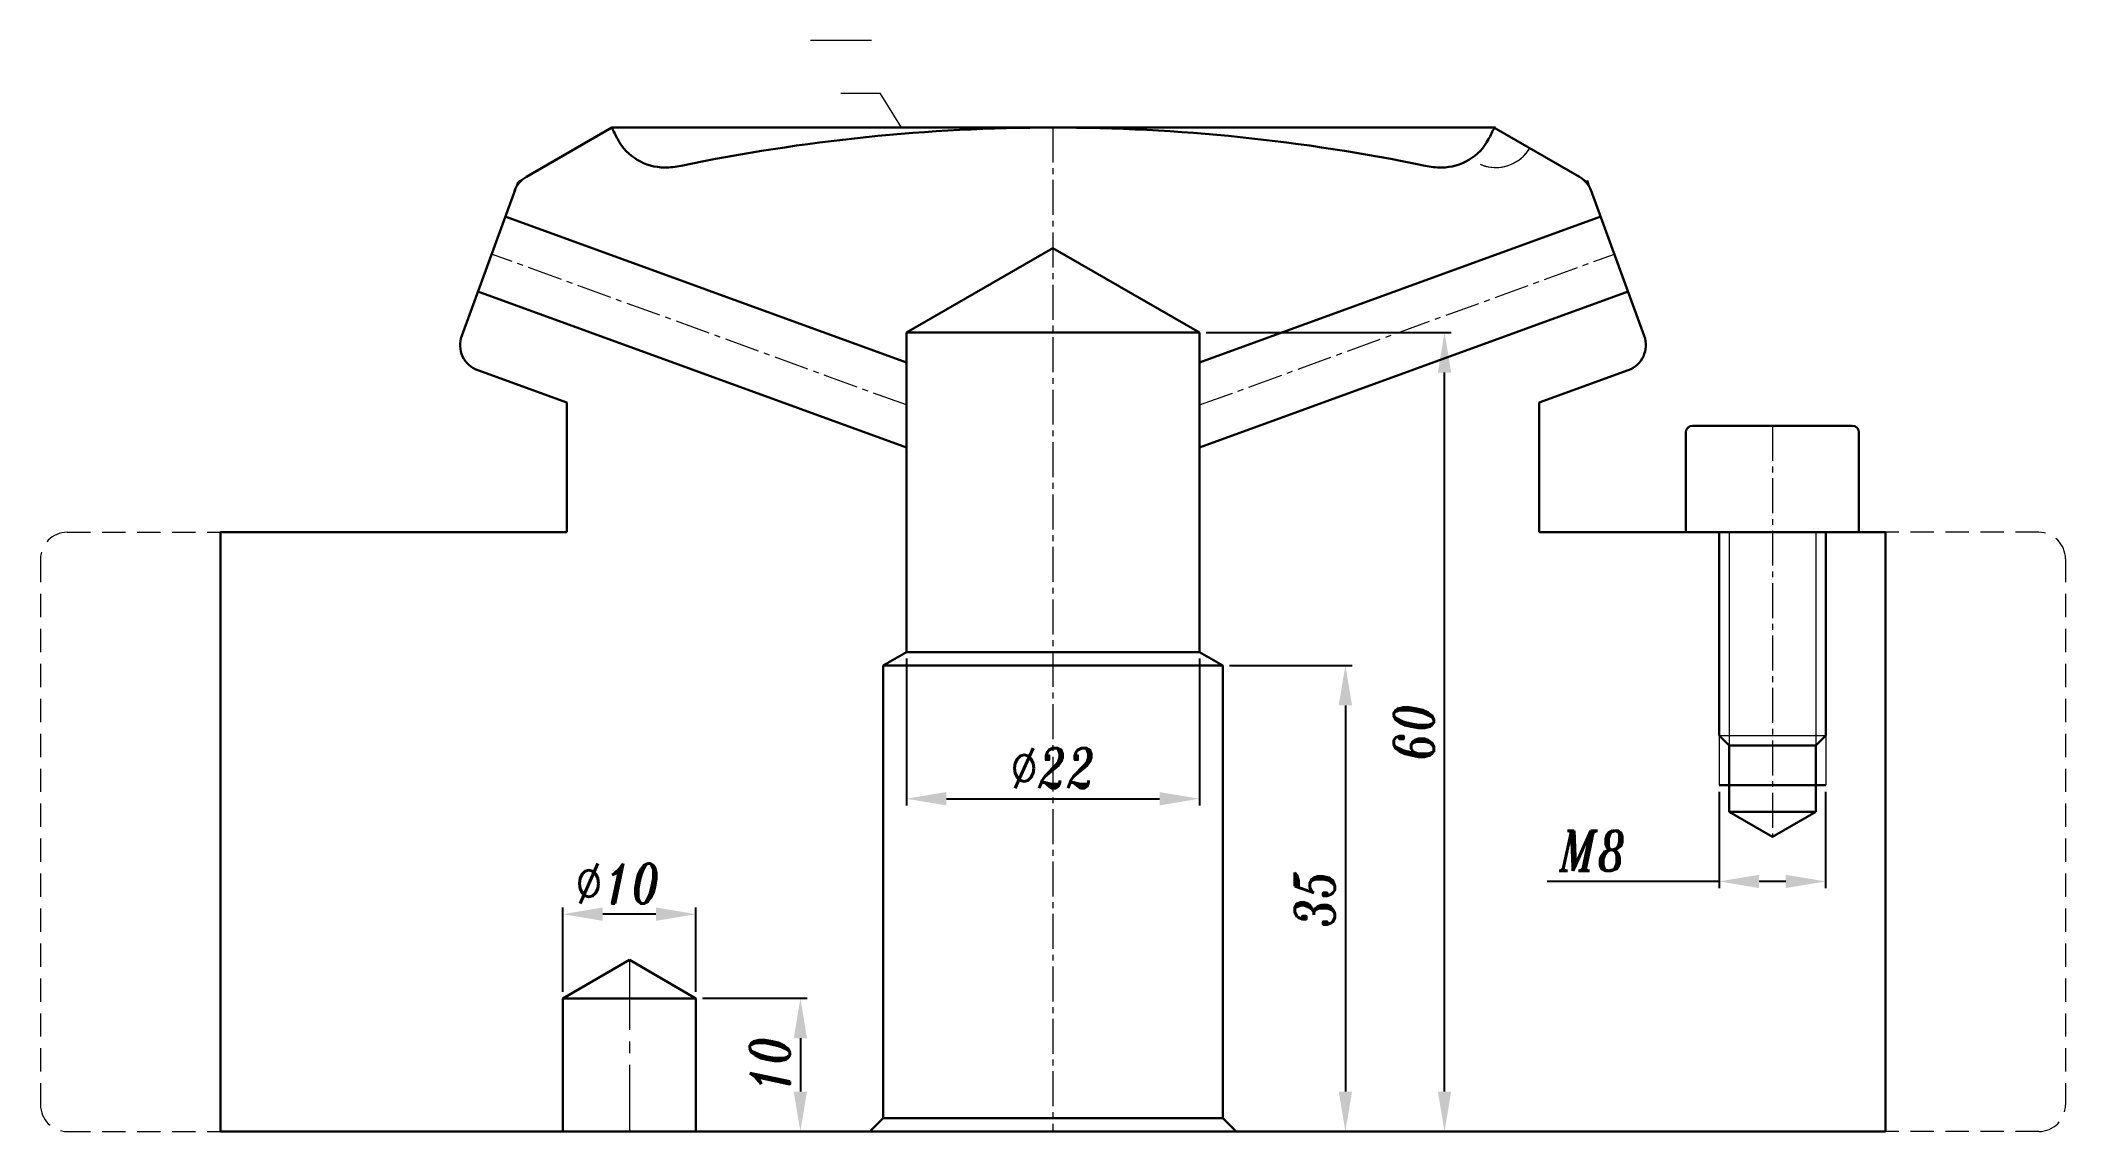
# Model space of a CAD drawing. Extents: x -235 to 974, y -300 to 522.
# Drawn here: x 189.9 to 341.9, y -299.6 to -217.7 of the extents above; entities that cross this region are included whole.
import ezdxf

# ---------------------------------------------------------------- set-up
doc = ezdxf.new("R2010")
doc.units = 0
doc.header["$LTSCALE"] = 7
doc.header["$MEASUREMENT"] = 0
doc.linetypes.add('CENTER2', pattern=[1.125, 0.75, -0.125, 0.125, -0.125])
doc.linetypes.add('HIDDEN', pattern=[0.375, 0.25, -0.125])
doc.layers.get('0').update_dxf_attribs({"linetype": 'CONTINUOUS', "lineweight": 15})
for name, color, linetype, lineweight in [('1', 1, 'CENTER2', 15), ('2', 2, 'HIDDEN', 15), ('3', 3, 'CONTINUOUS', 30)]:
    doc.layers.add(name, color=color, linetype=linetype, lineweight=lineweight)
doc.styles.add('ITALICT', font='ITALICT.shx', dxfattribs={"width": 0.8, "height": 3})
doc.dimstyles.get("Standard").update_dxf_attribs({"dimtxt": 3, "dimasz": 3, "dimexe": 0.5, "dimexo": 0.5, "dimgap": 0.8, "dimtad": 1, "dimdsep": 46, "dimtxsty": 'ITALICT', "dimcen": 0.09, "dimazin": 2, "dimtfac": 1, "dimtmove": 0, "dimatfit": 3, "dimfxl": 1, "dimtolj": 1, "dimtzin": 0, "dimarcsym": 0})

msp = doc.modelspace()

# ---------------------------------------------------------------- blocks, each defined once
blk = doc.blocks.new('*D99')
at = {"color": 0, "lineweight": -2, "transparency": 16777216}
for p, q in [((239.64, -289.61), (247.48, -289.61)), ((246.98, -292.61), (246.98, -296.61))]:
    blk.add_line(p, q, dxfattribs=at)
at = {"color": 0, "transparency": 16777216}
for points in [[(246.48, -292.61), (247.48, -292.61), (246.98, -289.61)], [(246.48, -296.61), (247.48, -296.61), (246.98, -299.61)]]:
    blk.add_solid(points, dxfattribs=at)
at = {"color": 0, "transparency": 16777216, "insert": (244.68, -294.61), "char_height": 3, "attachment_point": 5, "rotation": 90, "style": 'ITALICT'}
blk.add_mtext('\\A1;10', dxfattribs=at)
blk = doc.blocks.new('*D100')
at = {"color": 0, "lineweight": -2, "transparency": 16777216}
for p, q in [((229.14, -289.11), (229.14, -282.79)), ((236.14, -283.29), (232.14, -283.29)), ((239.14, -289.11), (239.14, -282.79))]:
    blk.add_line(p, q, dxfattribs=at)
at = {"color": 0, "transparency": 16777216}
for points in [[(232.14, -282.79), (232.14, -283.79), (229.14, -283.29)], [(236.14, -282.79), (236.14, -283.79), (239.14, -283.29)]]:
    blk.add_solid(points, dxfattribs=at)
at = {"color": 0, "transparency": 16777216, "insert": (233.27, -280.99), "char_height": 3, "attachment_point": 5, "style": 'ITALICT'}
blk.add_mtext('\\A1;%%c10', dxfattribs=at)
blk = doc.blocks.new('*D101')
at = {"color": 0, "lineweight": -2, "transparency": 16777216}
for p, q in [((315.94, -274.11), (315.94, -281.33)), ((323.94, -274.11), (323.94, -281.33)), ((315.94, -280.83), (303.03, -280.83)), ((320.94, -280.83), (318.94, -280.83))]:
    blk.add_line(p, q, dxfattribs=at)
at = {"color": 0, "transparency": 16777216}
for points in [[(318.94, -280.33), (318.94, -281.33), (315.94, -280.83)], [(320.94, -280.33), (320.94, -281.33), (323.94, -280.83)]]:
    blk.add_solid(points, dxfattribs=at)
at = {"color": 0, "transparency": 16777216, "insert": (306.46, -278.53), "char_height": 3, "attachment_point": 5, "style": 'ITALICT'}
blk.add_mtext('\\A1;M8', dxfattribs=at)
blk = doc.blocks.new('*D102')
at = {"color": 0, "lineweight": -2, "transparency": 16777216}
for p, q in [((254.94, -264.1), (254.94, -275.12)), ((276.94, -264.1), (276.94, -275.12)), ((257.94, -274.62), (273.94, -274.62))]:
    blk.add_line(p, q, dxfattribs=at)
at = {"color": 0, "transparency": 16777216}
for points in [[(257.94, -274.12), (257.94, -275.12), (254.94, -274.62)], [(273.94, -274.12), (273.94, -275.12), (276.94, -274.62)]]:
    blk.add_solid(points, dxfattribs=at)
at = {"color": 0, "transparency": 16777216, "insert": (265.94, -272.32), "char_height": 3, "attachment_point": 5, "style": 'ITALICT'}
blk.add_mtext('\\A1;%%c22', dxfattribs=at)
blk = doc.blocks.new('*D103')
at = {"color": 0, "lineweight": -2, "transparency": 16777216}
for p, q in [((277.44, -239.61), (295.83, -239.61)), ((295.33, -296.61), (295.33, -242.61))]:
    blk.add_line(p, q, dxfattribs=at)
at = {"color": 0, "transparency": 16777216}
for points in [[(294.83, -242.61), (295.83, -242.61), (295.33, -239.61)], [(294.83, -296.61), (295.83, -296.61), (295.33, -299.61)]]:
    blk.add_solid(points, dxfattribs=at)
at = {"color": 0, "transparency": 16777216, "insert": (293.03, -269.61), "char_height": 3, "attachment_point": 5, "rotation": 90, "style": 'ITALICT'}
blk.add_mtext('\\A1;60', dxfattribs=at)
blk = doc.blocks.new('*D104')
at = {"color": 0, "lineweight": -2, "transparency": 16777216}
for p, q in [((279.19, -264.61), (288.39, -264.61)), ((287.89, -267.61), (287.89, -296.61))]:
    blk.add_line(p, q, dxfattribs=at)
at = {"color": 0, "transparency": 16777216}
for points in [[(287.39, -267.61), (288.39, -267.61), (287.89, -264.61)], [(287.39, -296.61), (288.39, -296.61), (287.89, -299.61)]]:
    blk.add_solid(points, dxfattribs=at)
at = {"color": 0, "transparency": 16777216, "insert": (285.59, -282.11), "char_height": 3, "attachment_point": 5, "rotation": 90, "style": 'ITALICT'}
blk.add_mtext('\\A1;35', dxfattribs=at)

# ---------------------------------------------------------------- dimensions: what is measured, and where the dimension line sits
for base, p1, p2, picture, middle in [((295.3257, -239.613), (295.3257, -299.613), (276.9426, -239.613), '*D103', (293.0257, -269.613)), ((287.8931, -299.613), (278.6926, -264.613), (287.8931, -299.613), '*D104', (285.5931, -282.113)), ((246.9845, -299.613), (239.1426, -289.613), (246.9845, -299.613), '*D99', (244.6845, -294.613))]:
    dim = msp.add_linear_dim(base=base, p1=p1, p2=p2, angle=90, dimstyle='Standard')
    dim.commit()
    dim.dimension.update_dxf_attribs({"geometry": picture, "text_midpoint": middle})
dim = msp.add_linear_dim(base=(276.9426, -274.6159), p1=(254.9426, -263.6026), p2=(276.9426, -263.6026), text='%%c<>', dimstyle='Standard')
dim.commit()
dim.dimension.update_dxf_attribs({"geometry": '*D102', "text_midpoint": (265.9426, -272.3159)})
dim = msp.add_linear_dim(base=(323.9411, -280.835), p1=(315.9411, -273.613), p2=(323.9411, -273.613), text='M<>', dimstyle='Standard')
dim.commit()
dim.dimension.update_dxf_attribs({"geometry": '*D101', "text_midpoint": (306.4554, -280.835), "dimtype": 160})
dim = msp.add_linear_dim(base=(229.1426, -283.2858), p1=(239.1426, -289.613), p2=(229.1426, -289.613), angle=180, text='%%c<>', dimstyle='Standard')
dim.commit()
dim.dimension.update_dxf_attribs({"geometry": '*D100', "text_midpoint": (233.2676, -283.2858), "dimtype": 160})

# ---------------------------------------------------------------- linework, layer by layer
for p, q in [((252.3141, -217.6741), (247.7312, -217.6741)), ((250.0226, -221.643), (252.9619, -221.643)), ((254.5654, -224.213), (252.9619, -221.643)), ((316.6911, -254.613), (316.6911, -270.613)), ((323.1911, -254.613), (323.1911, -270.613)), ((315.9411, -269.863), (323.9411, -269.863))]:
    msp.add_line(p, q)
at = {"ltscale": 0.5}
for p, q in [((315.9411, -269.863), (315.9411, -273.613)), ((323.9411, -269.863), (323.9411, -273.613))]:
    msp.add_line(p, q, dxfattribs=at)
for start in [247.001115, 249.063712]:
    msp.add_arc((299.1676, -224.213), 3, start, 330)
at = {"layer": '1', "ltscale": 0.5}
for p, q in [((265.9426, -224.213), (265.9426, -299.613)), ((254.9426, -245.0468), (223.803, -233.713)), ((276.9426, -245.0468), (308.0822, -233.713)), ((319.9411, -246.613), (319.9411, -277.4893))]:
    msp.add_line(p, q, dxfattribs=at)
at = {"layer": '1'}
msp.add_line((234.1426, -286.7262), (234.1426, -299.613), dxfattribs=at)
at = {"layer": '2'}
for p, q in [((226.4107, -227.9166), (225.7803, -228.2806)), ((305.4587, -227.9166), (306.0891, -228.2806)), ((225.56, -228.8857), (225.7803, -228.2806)), ((306.3253, -228.8857), (306.0763, -228.2017)), ((306.3093, -228.8857), (306.0891, -228.2806)), ((191.9426, -254.613), (203.4426, -254.613)), ((339.9426, -254.613), (328.4426, -254.613)), ((189.9426, -256.613), (189.9426, -297.613)), ((341.9426, -256.613), (341.9426, -297.613)), ((191.9426, -299.613), (203.4426, -299.613)), ((339.9426, -299.613), (328.4426, -299.613))]:
    msp.add_line(p, q, dxfattribs=at)
for centre, start, end in [((191.9426, -256.613), 90, 180), ((339.9426, -256.613), 0, 90), ((191.9426, -297.613), 180, 270), ((339.9426, -297.613), 270, 0)]:
    msp.add_arc(centre, 2, start, end, dxfattribs=at)
at = {"layer": '3'}
for p, q in [((232.8256, -224.213), (226.4107, -227.9166)), ((232.8256, -224.213), (265.9347, -224.213)), ((299.1676, -224.213), (265.9506, -224.213)), ((299.0438, -224.213), (305.4587, -227.9166)), ((221.5633, -239.8667), (225.56, -228.8857)), ((310.322, -239.8667), (306.3253, -228.8857)), ((254.9426, -241.8543), (224.8291, -230.8939)), ((276.9426, -241.8543), (307.0562, -230.8939)), ((254.9426, -239.613), (265.9426, -233.2621)), ((254.9426, -239.613), (265.9426, -233.2621)), ((276.9426, -239.613), (265.9426, -233.2621)), ((254.9426, -248.2394), (222.777, -236.532)), ((276.9426, -248.2394), (309.1083, -236.532)), ((265.9426, -239.613), (254.9426, -239.613)), ((254.9426, -239.613), (254.9426, -263.6026)), ((265.9426, -239.613), (254.9426, -239.613)), ((265.9426, -239.613), (276.9426, -239.613)), ((276.9426, -239.613), (276.9426, -263.6026)), ((229.4426, -244.863), (222.7586, -242.4302)), ((302.4426, -244.863), (309.1267, -242.4302)), ((229.4426, -244.863), (229.4426, -254.613)), ((302.4426, -244.863), (302.4426, -254.613)), ((313.9411, -246.613), (325.9411, -246.613)), ((203.4426, -254.613), (229.4426, -254.613)), ((328.4426, -254.613), (302.4426, -254.613)), ((328.4426, -254.613), (328.4426, -299.613)), ((253.1926, -264.613), (254.9426, -263.6026)), ((254.9426, -263.6026), (265.9426, -263.6026)), ((276.9426, -263.6026), (265.9426, -263.6026)), ((278.6926, -264.613), (276.9426, -263.6026)), ((253.1926, -264.613), (265.9426, -264.613)), ((278.6926, -264.613), (265.9426, -264.613)), ((315.9411, -269.863), (316.6911, -270.613)), ((323.9411, -269.863), (323.1911, -270.613)), ((316.6911, -270.613), (319.9411, -270.613)), ((316.6911, -270.613), (316.6911, -275.613)), ((323.1911, -270.613), (319.9411, -270.613)), ((323.1911, -270.613), (323.1911, -275.613)), ((323.9411, -273.613), (315.9411, -273.613)), ((323.1911, -275.613), (316.6911, -275.613)), ((316.6911, -275.613), (319.9411, -277.4893)), ((323.1911, -275.613), (319.9411, -277.4893)), ((229.1426, -289.613), (234.1426, -286.7262)), ((239.1426, -289.613), (234.1426, -286.7262)), ((229.1426, -289.613), (239.1426, -289.613)), ((253.1926, -298.613), (252.1926, -299.613)), ((253.1926, -298.613), (265.9426, -298.613)), ((278.6926, -298.613), (265.9426, -298.613)), ((278.6926, -298.613), (279.6926, -299.613)), ((203.4426, -299.613), (265.9426, -299.613)), ((328.4426, -299.613), (265.9426, -299.613))]:
    msp.add_line(p, q, dxfattribs=at)
at = {"layer": '3', "ltscale": 0.5}
for p, q in [((313.4411, -247.113), (313.4411, -254.613)), ((326.4411, -247.113), (326.4411, -254.613)), ((203.4426, -254.613), (203.4426, -299.613)), ((315.9411, -254.613), (315.9411, -269.863)), ((323.9411, -254.613), (323.9411, -269.863)), ((253.1926, -264.613), (253.1926, -298.613)), ((278.6926, -264.613), (278.6926, -298.613)), ((229.1426, -289.613), (229.1426, -299.613)), ((239.1426, -289.613), (239.1426, -299.613))]:
    msp.add_line(p, q, dxfattribs=at)
at = {"layer": '3'}
for centre, radius, start, end in [((251.7993, -215.213), 21, 205.376934, 208.072487), ((265.9506, -361.3463), 137.1334, 90, 101.751391), ((265.9506, -361.3463), 137.1334, 78.248609, 90), ((280.1019, -215.213), 21, 331.927513, 334.623066), ((236.7993, -223.213), 4, 208.072487, 270), ((295.1019, -223.213), 4, 270, 331.927513), ((227.4107, -229.6487), 2, 120, 160), ((236.7993, -221.213), 6, 270, 281.751391), ((295.1019, -221.213), 6, 258.248609, 270), ((304.4587, -229.6487), 2, 20, 60), ((223.4426, -240.5508), 2, 160, 250), ((308.4426, -240.5508), 2, 290, 20), ((313.9411, -247.113), 0.5, 90, 180)]:
    msp.add_arc(centre, radius, start, end, dxfattribs=at)
at = {"layer": '3', "ltscale": 0.5}
msp.add_arc((325.9411, -247.113), 0.5, 0, 90, dxfattribs=at)

msp.set_redraw_order([(e.dxf.handle, doc.entitydb.next_handle()) for e in msp.query("TEXT MTEXT ATTDEF DIMENSION ARC_DIMENSION")])  # texts and dimensions are drawn at this point

doc.saveas('drawing.dxf')
